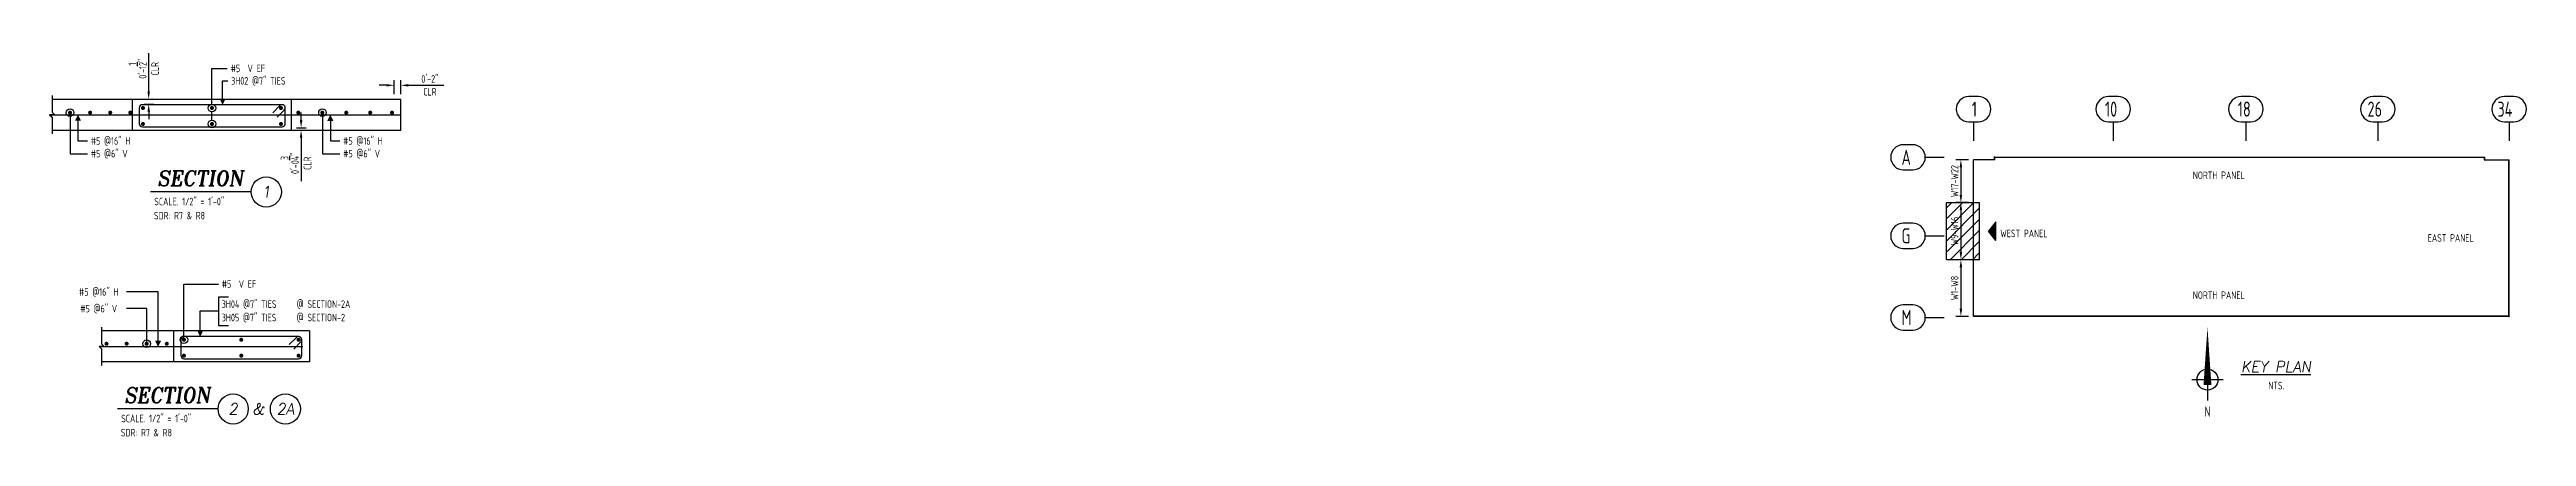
# Model space of a CAD drawing. Header units: inches. Extents: x -3675 to 25720, y -2273 to 5046.
# Drawn here: x 18724 to 19465, y 781 to 897 of the extents above; entities that cross this region are included whole.
import ezdxf
from ezdxf.enums import TextEntityAlignment as Align

# ---------------------------------------------------------------- set-up
doc = ezdxf.new("R2010")
doc.units = ezdxf.units.IN
doc.header["$LTSCALE"] = 0.025
doc.header["$MEASUREMENT"] = 0
doc.linetypes.add('HIDDEN', pattern=[6, 3, -3])
doc.linetypes.add('PHANTOM', pattern=[2.5, 1.25, -0.25, 0.25, -0.25, 0.25, -0.25])
doc.layers.get('0').update_dxf_attribs({"linetype": 'CONTINUOUS'})
doc.layers.get('Defpoints').update_dxf_attribs({"linetype": 'CONTINUOUS'})
for name, color, linetype in [('0-25TEXT', 7, 'CONTINUOUS'), ('0-35', 3, 'CONTINUOUS'), ('0-35TEXT', 3, 'CONTINUOUS'), ('0-50', 10, 'CONTINUOUS'), ('5', 4, 'CONTINUOUS'), ('BARLIST', 7, 'CONTINUOUS'), ('DETAIL', 83, 'CONTINUOUS'), ('GRID', 8, 'PHANTOM'), ('Hatch', 253, 'CONTINUOUS'), ('Hgblock', 7, 'CONTINUOUS'), ('hidden', 7, 'HIDDEN'), ('REBARS', 4, 'CONTINUOUS')]:
    doc.layers.add(name, color=color, linetype=linetype)
doc.styles.add('AR', font='ARCHQUIK.shx', dxfattribs={"width": 0.8})
doc.styles.add('ROMANT', font='romant')
doc.dimstyles.new('CADS_DIM_48', dxfattribs={"dimscale": 48, "dimtxt": 0.09375, "dimasz": 0.09375, "dimexe": 0.0625, "dimexo": 0.0625, "dimgap": 0.09375, "dimtad": 0, "dimtih": 1, "dimtoh": 1, "dimzin": 1, "dimdsep": 46, "dimlunit": 4, "dimtxsty": 'AR', "dimblk": 'CLOSED', "dimcen": 0.1875, "dimadec": 0, "dimazin": 0, "dimtfac": 1, "dimtofl": 0, "dimtmove": 0, "dimatfit": 1, "dimldrblk": 'DOTBLANK', "dimfxl": 1, "dimtzin": 0, "dimarcsym": 0})

msp = doc.modelspace()

# ---------------------------------------------------------------- texts
at = {"color": 7, "linetype": 'Continuous', "style": 'ROMANT', "oblique": 9, "width": 0.95}
msp.add_text('%%UKEY PLAN', height=3.375, dxfattribs=at).set_placement((19389.76177, 800.26805), align=Align.CENTER)
msp.add_text('%%UKEY PLAN', height=3.375, dxfattribs=at).set_placement((19389.76177, 800.26805), align=Align.CENTER)
msp.add_text('&', height=3.375, dxfattribs=at).set_placement((18785.09431, 787.68411))
msp.add_attdef('2A', text='1', height=3.375, dxfattribs=at).set_placement((18794.96816, 789.34033), align=Align.MIDDLE)
at = {"layer": '0-25TEXT', "style": 'AR', "width": 0.8}
for s, height, p in [('#5  V EF', 2.249764, (18778.59995, 889.80832)), ('3H02 @7" TIES', 2.2497638, (18778.74865, 886.09581)), ('#5 @16" H', 2.249764, (18736.83262, 868.16646)), ('#5 @6" V', 2.249764, (18736.83262, 864.37363)), ('#5 @16" H', 2.249764, (18812.24306, 868.16591)), ('#5 @6" V', 2.249764, (18812.24306, 864.37308)), ('#5 @16" H', 2.249764, (18733.312, 823.1166)), ('#5  V EF', 2.249764, (18775.94786, 825.48188)), ('3H04 @7" TIES', 2.2497638, (18775.94786, 819.48264)), ('#5 @6" V', 2.249764, (18733.68438, 818.1379)), ('3H05 @7" TIES', 2.2497638, (18775.94786, 815.48306))]:
    msp.add_text(s, height=height, dxfattribs=at).set_placement(p)
at = {"layer": '0-35TEXT', "style": 'AR', "width": 0.8}
for s, height, p in [('NORTH PANEL', 2.2499437, (19364.88838, 857.93519)), ('SCALE. 1/2" = 1\'-0"', 2.2499437, (18755.78937, 850.10003)), ('SDR: R7 & R8', 2.2499437, (18755.69257, 845.89196)), ('WEST PANEL', 2.249944, (19307.34584, 840.57032)), ('EAST PANEL', 2.249944, (19435.06508, 839.23485)), ('@ SECTION-2A', 2.2499437, (18798.37043, 819.49971)), ('NORTH PANEL', 2.2499437, (19364.88838, 822.15816)), ('@ SECTION-2', 2.2499437, (18798.35469, 815.49586)), ('NTS.', 2.25, (19387.42622, 795.19086)), ('NTS.', 2.25, (19387.42622, 795.19086)), ('SCALE. 1/2" = 1\'-0"', 2.2499437, (18745.90029, 785.36157)), ('SDR: R7 & R8', 2.2499437, (18745.8035, 781.1535))]:
    msp.add_text(s, height=height, dxfattribs=at).set_placement(p)
at = {"layer": '0-50', "style": 'AR', "width": 0.8}
for s, p in [('1', (19298.8587, 876.5367)), ('10', (19338.64225, 876.5367)), ('18', (19378.33179, 876.5367)), ('26', (19417.10109, 876.5367)), ('34', (19455.90861, 876.5367)), ('A', (19277.86623, 862.16891)), ('A', (19277.86623, 862.16891)), ('G', (19277.86623, 838.73317)), ('G', (19277.86623, 838.73317)), ('M', (19277.86623, 814.36039)), ('M', (19277.86623, 814.36039))]:
    msp.add_text(s, height=4.5, dxfattribs=at).set_placement(p)

# ---------------------------------------------------------------- blocks, each defined once
blk = doc.blocks.new('SECT1')
at = {"color": 7, "linetype": 'Continuous'}
blk.add_line((0.627, 0), (-0.627, 0), dxfattribs=at)
blk.add_circle((0.815, 0), 0.188, dxfattribs=at)
at = {"color": 7, "linetype": 'Continuous', "style": 'ROMANT', "oblique": 9, "width": 0.95}
blk.add_text('SECTION', height=0.1875, dxfattribs=at).set_placement((-0.006, 0.077), align=Align.CENTER)
blk.add_attdef('SECT1', text='', height=0.141, dxfattribs=at).set_placement((0.815, 0), align=Align.MIDDLE)
blk = doc.blocks.new('leadrblk')
blk.add_lwpolyline([(0, 0, 0, 1, 0), (1, 0, 1, 1, 0)], format="xyseb")
blk = doc.blocks.new('*D189')
at = {"layer": 'Defpoints', "color": 0, "transparency": 16777216}
for p in [(18751.27, 881.75), (18754.12, 881.75), (18751.27, 880.25)]:
    blk.add_point(p, dxfattribs=at)
at = {"layer": 'DETAIL', "color": 0, "lineweight": -2, "transparency": 16777216}
for p, q in [((18754.12, 884), (18754.12, 895.44)), ((18752.77, 881.75), (18755.62, 881.75)), ((18752.77, 880.25), (18755.62, 880.25)), ((18754.12, 878), (18754.12, 875.75))]:
    blk.add_line(p, q, dxfattribs=at)
at = {"layer": 'DETAIL', "color": 0, "transparency": 16777216}
for points in [[(18753.75, 884), (18754.5, 884), (18754.12, 881.75)], [(18753.75, 878), (18754.5, 878), (18754.12, 880.25)]]:
    blk.add_solid(points, dxfattribs=at)
at = {"layer": 'DETAIL', "color": 0, "transparency": 16777216, "char_height": 2.25, "attachment_point": 5, "rotation": 90, "style": 'AR'}
for s, insert in [('0\'-1{\\H1.000000x;\\S1/2;}"', (18750.79, 890.85)), ('CLR', (18756.04, 890.85))]:
    blk.add_mtext(s, dxfattribs=dict(at, insert=insert))
blk = doc.blocks.new('_DotBlank')
at = {"layer": '0-35', "color": 0, "lineweight": -2}
blk.add_line((-0.5, 0), (-1, 0), dxfattribs=at)
blk.add_circle((0, 0), 0.5, dxfattribs=at)
blk = doc.blocks.new('*D190')
at = {"layer": 'Defpoints', "color": 0, "transparency": 16777216}
for p in [(18796.83, 873.25), (18796.83, 872.5), (18799.66, 872.5)]:
    blk.add_point(p, dxfattribs=at)
at = {"layer": 'DETAIL', "color": 0, "lineweight": -2, "transparency": 16777216}
for p, q in [((18799.66, 875.5), (18799.66, 877.75)), ((18798.33, 873.25), (18801.16, 873.25)), ((18798.33, 872.5), (18801.16, 872.5)), ((18799.66, 870.25), (18799.66, 857.31))]:
    blk.add_line(p, q, dxfattribs=at)
at = {"layer": 'DETAIL', "color": 0, "transparency": 16777216}
for points in [[(18799.28, 875.5), (18800.03, 875.5), (18799.66, 873.25)], [(18799.28, 870.25), (18800.03, 870.25), (18799.66, 872.5)]]:
    blk.add_solid(points, dxfattribs=at)
at = {"layer": 'DETAIL', "color": 0, "transparency": 16777216, "char_height": 2.25, "attachment_point": 5, "rotation": 90, "style": 'AR'}
for s, insert in [('0\'-0{\\H1.000000x;\\S3/4;}"', (18796.28, 862.65)), ('CLR', (18801.57, 862.65))]:
    blk.add_mtext(s, dxfattribs=dict(at, insert=insert))
blk = doc.blocks.new('*U208', base_point=(18751.12, 873.29))
at = {"layer": 'REBARS', "color": 0}
blk.add_lwpolyline([(18792.53, 876.39), (18794.65, 878.51, 0.668179), (18793.99, 880.11), (18752.24, 880.11, 0.414213), (18751.3, 879.17), (18751.3, 874.42, 0.414214), (18752.24, 873.48), (18793.99, 873.48, 0.414213), (18794.93, 874.42), (18794.93, 879.17, 0.668179), (18793.33, 879.83), (18791.21, 877.71)], format="xyb", dxfattribs=at)
blk = doc.blocks.new('*U198', base_point=(18763.52, 804.11))
at = {"layer": 'REBARS', "color": 0}
blk.add_lwpolyline([(18797.44, 807.2), (18799.56, 809.32, 0.668179), (18798.9, 810.92), (18764.65, 810.92, 0.414213), (18763.71, 809.99), (18763.71, 805.24, 0.414214), (18764.65, 804.3), (18798.9, 804.3, 0.414213), (18799.84, 805.24), (18799.84, 809.99, 0.668179), (18798.24, 810.65), (18796.11, 808.53)], format="xyb", dxfattribs=at)
blk = doc.blocks.new('*D192')
at = {"layer": 'Defpoints', "color": 0, "transparency": 16777216}
for p in [(18827.45, 881.75), (18829.45, 885.89), (18829.45, 881.75)]:
    blk.add_point(p, dxfattribs=at)
at = {"layer": 'DETAIL', "color": 0, "lineweight": -2, "transparency": 16777216}
for p, q in [((18825.2, 885.89), (18822.95, 885.89)), ((18827.45, 883.25), (18827.45, 887.39)), ((18829.45, 883.25), (18829.45, 887.39)), ((18831.7, 885.89), (18842.34, 885.89))]:
    blk.add_line(p, q, dxfattribs=at)
at = {"layer": 'DETAIL', "color": 0, "transparency": 16777216}
for points in [[(18825.2, 886.26), (18825.2, 885.51), (18827.45, 885.89)], [(18831.7, 886.26), (18831.7, 885.51), (18829.45, 885.89)]]:
    blk.add_solid(points, dxfattribs=at)
at = {"layer": 'DETAIL', "color": 0, "transparency": 16777216, "char_height": 2.25, "attachment_point": 5, "style": 'AR'}
for s, insert in [('0\'-2"', (18838.15, 887.8)), ('CLR', (18838.15, 883.97))]:
    blk.add_mtext(s, dxfattribs=dict(at, insert=insert))
blk = doc.blocks.new('*D133')
at = {"layer": '0-35', "color": 0, "lineweight": -2, "transparency": 16777216}
for p, q in [((19297.82, 863.7), (19294.09, 863.7)), ((19295.59, 861.45), (19295.59, 853.17)), ((19297.88, 850.92), (19294.09, 850.92))]:
    blk.add_line(p, q, dxfattribs=at)
at = {"layer": '0-35', "color": 0, "transparency": 16777216}
for points in [[(19295.21, 861.45), (19295.96, 861.45), (19295.59, 863.7)], [(19295.21, 853.17), (19295.96, 853.17), (19295.59, 850.92)]]:
    blk.add_solid(points, dxfattribs=at)
at = {"layer": 'Defpoints', "color": 0, "transparency": 16777216}
for p in [(19299.32, 863.7), (19295.59, 850.92), (19299.38, 850.92)]:
    blk.add_point(p, dxfattribs=at)
at = {"layer": '0-35', "color": 0, "transparency": 16777216, "insert": (19293.71, 857.31), "char_height": 2.25, "attachment_point": 5, "rotation": 90, "style": 'AR'}
blk.add_mtext('W17-W22', dxfattribs=at)
blk = doc.blocks.new('*D134')
at = {"layer": '0-35', "color": 0, "lineweight": -2, "transparency": 16777216}
for p, q in [((19297.88, 850.92), (19294.09, 850.92)), ((19295.59, 848.67), (19295.59, 836.12)), ((19297.82, 833.87), (19294.09, 833.87))]:
    blk.add_line(p, q, dxfattribs=at)
at = {"layer": '0-35', "color": 0, "transparency": 16777216}
for points in [[(19295.21, 848.67), (19295.96, 848.67), (19295.59, 850.92)], [(19295.21, 836.12), (19295.96, 836.12), (19295.59, 833.87)]]:
    blk.add_solid(points, dxfattribs=at)
at = {"layer": 'Defpoints', "color": 0, "transparency": 16777216}
for p in [(19299.38, 850.92), (19295.59, 833.87), (19299.32, 833.87)]:
    blk.add_point(p, dxfattribs=at)
at = {"layer": '0-35', "color": 0, "transparency": 16777216, "insert": (19293.71, 842.4), "char_height": 2.25, "attachment_point": 5, "rotation": 90, "style": 'AR'}
blk.add_mtext('W9-W16', dxfattribs=at)
blk = doc.blocks.new('*D135')
at = {"layer": '0-35', "color": 0, "lineweight": -2, "transparency": 16777216}
for p, q in [((19297.82, 833.87), (19294.09, 833.87)), ((19295.59, 831.62), (19295.59, 819.21)), ((19297.82, 816.96), (19294.09, 816.96))]:
    blk.add_line(p, q, dxfattribs=at)
at = {"layer": '0-35', "color": 0, "transparency": 16777216}
for points in [[(19295.21, 831.62), (19295.96, 831.62), (19295.59, 833.87)], [(19295.21, 819.21), (19295.96, 819.21), (19295.59, 816.96)]]:
    blk.add_solid(points, dxfattribs=at)
at = {"layer": 'Defpoints', "color": 0, "transparency": 16777216}
for p in [(19299.32, 833.87), (19295.59, 816.96), (19299.32, 816.96)]:
    blk.add_point(p, dxfattribs=at)
at = {"layer": '0-35', "color": 0, "transparency": 16777216, "insert": (19293.71, 825.42), "char_height": 2.25, "attachment_point": 5, "rotation": 90, "style": 'AR'}
blk.add_mtext('W1-W8', dxfattribs=at)
blk = doc.blocks.new('*U129')
at = {"layer": 'Hgblock', "color": 3}
for p, q in [((-0.375, 0), (0.375, 0)), ((0, 0), (0, -0.5))]:
    blk.add_line(p, q, dxfattribs=at)
blk.add_lwpolyline([(0, 1.25, 0, 0.187, 0), (0, -0.125, 0.187, 0.187, 0)], format="xyseb", dxfattribs=at)
blk.add_circle((0, 0), 0.25, dxfattribs=at)
at = {"layer": 'Hgblock', "color": 3, "style": 'AR', "width": 0.8}
blk.add_text('N', height=0.244, dxfattribs=at).set_placement((0, -0.761), align=Align.MIDDLE)
blk = doc.blocks.new('*D336')
at = {"layer": '0-35', "color": 0, "lineweight": -2, "transparency": 16777216}
for p, q in [((19297.82, 863.7), (19294.09, 863.7)), ((19295.59, 861.45), (19295.59, 853.17)), ((19297.88, 850.92), (19294.09, 850.92))]:
    blk.add_line(p, q, dxfattribs=at)
at = {"layer": '0-35', "color": 0, "transparency": 16777216}
for points in [[(19295.21, 861.45), (19295.96, 861.45), (19295.59, 863.7)], [(19295.21, 853.17), (19295.96, 853.17), (19295.59, 850.92)]]:
    blk.add_solid(points, dxfattribs=at)
at = {"layer": 'Defpoints', "color": 0, "transparency": 16777216}
for p in [(19299.32, 863.7), (19295.59, 850.92), (19299.38, 850.92)]:
    blk.add_point(p, dxfattribs=at)
at = {"layer": '0-35', "color": 0, "transparency": 16777216, "insert": (19293.71, 857.31), "char_height": 2.25, "attachment_point": 5, "rotation": 90, "style": 'AR'}
blk.add_mtext('W17-W22', dxfattribs=at)
blk = doc.blocks.new('*D337')
at = {"layer": '0-35', "color": 0, "lineweight": -2, "transparency": 16777216}
for p, q in [((19297.88, 850.92), (19294.09, 850.92)), ((19295.59, 848.67), (19295.59, 836.12)), ((19297.82, 833.87), (19294.09, 833.87))]:
    blk.add_line(p, q, dxfattribs=at)
at = {"layer": '0-35', "color": 0, "transparency": 16777216}
for points in [[(19295.21, 848.67), (19295.96, 848.67), (19295.59, 850.92)], [(19295.21, 836.12), (19295.96, 836.12), (19295.59, 833.87)]]:
    blk.add_solid(points, dxfattribs=at)
at = {"layer": 'Defpoints', "color": 0, "transparency": 16777216}
for p in [(19299.38, 850.92), (19295.59, 833.87), (19299.32, 833.87)]:
    blk.add_point(p, dxfattribs=at)
at = {"layer": '0-35', "color": 0, "transparency": 16777216, "insert": (19293.71, 842.4), "char_height": 2.25, "attachment_point": 5, "rotation": 90, "style": 'AR'}
blk.add_mtext('W9-W16', dxfattribs=at)
blk = doc.blocks.new('*D338')
at = {"layer": '0-35', "color": 0, "lineweight": -2, "transparency": 16777216}
for p, q in [((19297.82, 833.87), (19294.09, 833.87)), ((19295.59, 831.62), (19295.59, 819.21)), ((19297.82, 816.96), (19294.09, 816.96))]:
    blk.add_line(p, q, dxfattribs=at)
at = {"layer": '0-35', "color": 0, "transparency": 16777216}
for points in [[(19295.21, 831.62), (19295.96, 831.62), (19295.59, 833.87)], [(19295.21, 819.21), (19295.96, 819.21), (19295.59, 816.96)]]:
    blk.add_solid(points, dxfattribs=at)
at = {"layer": 'Defpoints', "color": 0, "transparency": 16777216}
for p in [(19299.32, 833.87), (19295.59, 816.96), (19299.32, 816.96)]:
    blk.add_point(p, dxfattribs=at)
at = {"layer": '0-35', "color": 0, "transparency": 16777216, "insert": (19293.71, 825.42), "char_height": 2.25, "attachment_point": 5, "rotation": 90, "style": 'AR'}
blk.add_mtext('W1-W8', dxfattribs=at)
blk = doc.blocks.new('*U229')
at = {"layer": 'Hgblock', "color": 3}
for p, q in [((-0.375, 0), (0.375, 0)), ((0, 0), (0, -0.5))]:
    blk.add_line(p, q, dxfattribs=at)
blk.add_lwpolyline([(0, 1.25, 0, 0.187, 0), (0, -0.125, 0.187, 0.187, 0)], format="xyseb", dxfattribs=at)
blk.add_circle((0, 0), 0.25, dxfattribs=at)
at = {"layer": 'Hgblock', "color": 3, "style": 'AR', "width": 0.8}
blk.add_text('N', height=0.244, dxfattribs=at).set_placement((0, -0.761), align=Align.MIDDLE)

# ---------------------------------------------------------------- dimensions: what is measured, and where the dimension line sits
at = {"layer": '0-35'}
for base, p1, p2, text, picture, middle in [((19295.58623, 850.9162), (19299.3162, 863.69728), (19299.38479, 850.9162), 'W17-W22', '*D133', (19295.58623, 857.30674)), ((19295.58623, 850.9162), (19299.3162, 863.69728), (19299.38479, 850.9162), 'W17-W22', '*D336', (19295.58623, 857.30674)), ((19295.58623, 833.87476), (19299.38479, 850.9162), (19299.3162, 833.87476), 'W9-W16', '*D134', (19295.58623, 842.39548)), ((19295.58623, 833.87476), (19299.38479, 850.9162), (19299.3162, 833.87476), 'W9-W16', '*D337', (19295.58623, 842.39548)), ((19295.58623, 816.9566), (19299.3162, 833.87476), (19299.3162, 816.9566), 'W1-W8', '*D135', (19295.58623, 825.41568)), ((19295.58623, 816.9566), (19299.3162, 833.87476), (19299.3162, 816.9566), 'W1-W8', '*D338', (19295.58623, 825.41568))]:
    dim = msp.add_linear_dim(base=base, p1=p1, p2=p2, angle=90, text=text, dimstyle='CADS_DIM_48', override={"dimscale": 24, "dimgap": 0.03125, "dimtad": 1, "dimtih": 0, "dimtoh": 0, "dimdec": 4, "dimtdec": 4}, dxfattribs=at)
    dim.commit()
    dim.dimension.update_dxf_attribs({"geometry": picture, "text_midpoint": middle, "dimtype": 160})
at = {"layer": 'DETAIL'}
for base, p1, p2, picture, middle in [((18754.12261, 881.74759), (18751.26624, 880.24759), (18751.26624, 881.74759), '*D189', (18754.12261, 890.84586)), ((18799.6558, 872.49759), (18796.82874, 873.24759), (18796.82874, 872.49759), '*D190', (18799.6558, 862.65448))]:
    dim = msp.add_linear_dim(base=base, p1=p1, p2=p2, angle=90, text='<>\\XCLR', dimstyle='CADS_DIM_48', override={"dimscale": 24, "dimgap": 0.03125, "dimtad": 1, "dimtih": 0, "dimtoh": 0, "dimdec": 4, "dimtdec": 4}, dxfattribs=at)
    dim.commit()
    dim.dimension.update_dxf_attribs({"geometry": picture, "text_midpoint": middle})
dim = msp.add_linear_dim(base=(18829.45374, 885.88558), p1=(18827.45374, 881.74759), p2=(18829.45374, 881.74759), text='<>\\XCLR', dimstyle='CADS_DIM_48', override={"dimscale": 24, "dimgap": 0.03125, "dimtad": 1, "dimtih": 0, "dimtoh": 0, "dimdec": 4, "dimtdec": 4}, dxfattribs=at)
dim.commit()
dim.dimension.update_dxf_attribs({"geometry": '*D192', "text_midpoint": (18838.14857, 885.88558)})

# ---------------------------------------------------------------- hatches: boundary and pattern name
at = {"layer": '0-25TEXT'}
msp.add_hatch(color=256, dxfattribs=at).paths.add_polyline_path([(19306.02761, 845.18537), (19303.86766, 842.37294), (19306.02761, 839.56051)])
at = {"layer": 'Hatch'}
h = msp.add_hatch(dxfattribs=at)
h.set_pattern_fill('ANSI31', color=256, scale=18.75)
h.set_pattern_definition([(45, (6818.1028, -6.287), (-1.6572815, 1.6572815), [])])
h.paths.add_polyline_path([(19291.28277, 833.87476), (19301.0696, 833.8746), (19301.07042, 850.91612), (19291.28277, 850.91628)])

# ---------------------------------------------------------------- linework, layer by layer
at = {"color": 7, "linetype": 'Continuous'}
msp.add_circle((18794.96816, 789.34033), 4.5, dxfattribs=at)
at = {"layer": '0-25TEXT'}
for p, q in [((19306.02761, 845.18537), (19303.86766, 842.37294)), ((19306.02761, 839.56051), (19306.02761, 845.18537)), ((19306.02761, 839.56051), (19303.86766, 842.37294))]:
    msp.add_line(p, q, dxfattribs=at)
for points in [[(18776.18234, 881.17256), (18776.18234, 887.2207), (18777.74876, 887.2207)], [(18732.99853, 875.46149), (18732.99852, 869.29135), (18735.83272, 869.29134)], [(18808.40897, 875.46149), (18808.40896, 869.2908), (18811.24316, 869.29079)], [(18756.90968, 807.85837), (18756.90968, 824.24148), (18747.46914, 824.24148)], [(18777.94765, 822.7323), (18774.94797, 822.7323), (18774.94797, 814.23319), (18777.94765, 814.23319)], [(18769.48886, 810.92392), (18769.48886, 818.60773), (18774.94797, 818.60773)]]:
    msp.add_lwpolyline(points, dxfattribs=at)
at = {"layer": '0-35', "color": 0, "lineweight": -2}
for p, q in [((18773.01624, 880.24759), (18773.01624, 890.9332)), ((18773.01624, 890.9332), (18777.60005, 890.9332)), ((18730.63128, 876.62849), (18730.63126, 865.49853)), ((18773.01624, 875.49759), (18773.01624, 877.99759)), ((18806.04172, 876.62849), (18806.0417, 865.49798)), ((18730.63126, 865.49853), (18735.83272, 865.49852)), ((18806.0417, 865.49798), (18811.24316, 865.49797))]:
    msp.add_line(p, q, dxfattribs=at)
at = {"layer": '0-35'}
for p, q in [((18725.26624, 881.74759), (18829.45374, 881.74759)), ((18829.45374, 872.49759), (18829.45374, 881.74759)), ((18725.26624, 872.49759), (18829.45374, 872.49759)), ((19299.3162, 863.69728), (19299.3162, 863.62869)), ((19305.64185, 863.69728), (19299.3162, 863.69728)), ((19299.3162, 863.62869), (19299.3162, 863.69728)), ((19299.3162, 863.69728), (19299.38479, 863.69728)), ((19299.3162, 816.9566), (19299.3162, 863.69728)), ((19299.3162, 863.69728), (19299.3162, 863.62869)), ((19305.64185, 863.69728), (19299.3162, 863.69728)), ((19299.3162, 863.62869), (19299.3162, 863.69728)), ((19299.3162, 863.69728), (19299.38479, 863.69728)), ((19299.3162, 816.9566), (19299.3162, 863.69728)), ((19305.71044, 863.62869), (19299.3162, 863.62869)), ((19305.71044, 863.62869), (19299.3162, 863.62869)), ((19299.3162, 861.5671), (19299.38479, 861.5671)), ((19299.3162, 861.5671), (19299.38479, 861.5671)), ((19299.3162, 859.43692), (19299.38479, 859.43692)), ((19299.3162, 859.43692), (19299.38479, 859.43692)), ((19299.38479, 816.9566), (19299.38479, 863.69728)), ((19299.38479, 816.9566), (19299.38479, 863.69728)), ((19301.44916, 863.69728), (19301.44916, 863.62869)), ((19301.44916, 863.69728), (19301.44916, 863.62869)), ((19303.57934, 863.69728), (19303.57934, 863.62869)), ((19303.57934, 863.69728), (19303.57934, 863.62869)), ((19305.71044, 864.4815), (19305.43977, 864.4815)), ((19305.43977, 864.4815), (19452.14041, 864.4815)), ((19305.43977, 864.4129), (19305.43977, 864.4815)), ((19305.43977, 864.4815), (19305.43977, 864.4129)), ((19305.71044, 864.4815), (19305.43977, 864.4815)), ((19305.43977, 864.4815), (19452.14041, 864.4815)), ((19305.43977, 864.4129), (19305.43977, 864.4815)), ((19305.43977, 864.4815), (19305.43977, 864.4129)), ((19305.43977, 864.4129), (19305.64185, 864.4129)), ((19305.43977, 864.4129), (19305.64185, 864.4129)), ((19305.64185, 863.69728), (19305.64185, 864.4129)), ((19305.64185, 863.69728), (19305.64185, 864.4129)), ((19305.71044, 863.62869), (19305.71044, 864.4129)), ((19305.71044, 864.4129), (19451.94204, 864.4129)), ((19305.71044, 863.62869), (19305.71044, 864.4129)), ((19305.71044, 864.4129), (19451.94204, 864.4129)), ((19305.71044, 863.62869), (19305.71044, 863.69728)), ((19305.71044, 863.62869), (19305.71044, 863.69728)), ((19307.35001, 864.4815), (19307.35001, 864.4129)), ((19307.35001, 864.4815), (19307.35001, 864.4129)), ((19307.35026, 864.4815), (19307.35026, 864.4129)), ((19307.35026, 864.4815), (19307.35026, 864.4129)), ((19309.25796, 864.4815), (19309.25796, 864.4129)), ((19309.25796, 864.4815), (19309.25796, 864.4129)), ((19309.25796, 864.4815), (19309.25796, 864.4129)), ((19309.25796, 864.4815), (19309.25796, 864.4129)), ((19311.38814, 864.4815), (19311.38814, 864.4129)), ((19311.38814, 864.4815), (19311.38814, 864.4129)), ((19311.38814, 864.4815), (19311.38814, 864.4129)), ((19311.38814, 864.4815), (19311.38814, 864.4129)), ((19313.6963, 864.4815), (19313.6963, 864.4129)), ((19313.6963, 864.4815), (19313.6963, 864.4129)), ((19316.00446, 864.4815), (19316.00446, 864.4129)), ((19316.00446, 864.4815), (19316.00446, 864.4129)), ((19318.31262, 864.4815), (19318.31262, 864.4129)), ((19318.31262, 864.4815), (19318.31262, 864.4129)), ((19320.62078, 864.4815), (19320.62078, 864.4129)), ((19320.62078, 864.4815), (19320.62078, 864.4129)), ((19321.32713, 864.4815), (19321.32713, 864.4129)), ((19321.32713, 864.4815), (19321.32713, 864.4129)), ((19323.63529, 864.4815), (19323.63529, 864.4129)), ((19323.63529, 864.4815), (19323.63529, 864.4129)), ((19325.94345, 864.4815), (19325.94345, 864.4129)), ((19325.94345, 864.4815), (19325.94345, 864.4129)), ((19328.25161, 864.4815), (19328.25161, 864.4129)), ((19328.25161, 864.4815), (19328.25161, 864.4129)), ((19330.55977, 864.4815), (19330.55977, 864.4129)), ((19330.55977, 864.4815), (19330.55977, 864.4129)), ((19331.26612, 864.4815), (19331.26612, 864.4129)), ((19331.26612, 864.4815), (19331.26612, 864.4129)), ((19333.57428, 864.4815), (19333.57428, 864.4129)), ((19333.57428, 864.4815), (19333.57428, 864.4129)), ((19335.88244, 864.4815), (19335.88244, 864.4129)), ((19335.88244, 864.4815), (19335.88244, 864.4129)), ((19338.1906, 864.4815), (19338.1906, 864.4129)), ((19338.1906, 864.4815), (19338.1906, 864.4129)), ((19340.27628, 864.4815), (19340.27628, 864.4129)), ((19340.27628, 864.4815), (19340.27628, 864.4129)), ((19340.98542, 864.4815), (19340.98542, 864.4129)), ((19340.98542, 864.4815), (19340.98542, 864.4129)), ((19343.51883, 864.4815), (19343.51883, 864.4129)), ((19343.51883, 864.4129), (19343.51883, 864.4815)), ((19343.51883, 864.4815), (19343.51883, 864.4129)), ((19343.51883, 864.4129), (19343.51883, 864.4815)), ((19345.82699, 864.4129), (19345.82699, 864.4815)), ((19345.82699, 864.4129), (19345.82699, 864.4815)), ((19348.13515, 864.4129), (19348.13515, 864.4815)), ((19348.13515, 864.4129), (19348.13515, 864.4815)), ((19350.4433, 864.4129), (19350.4433, 864.4815)), ((19350.4433, 864.4129), (19350.4433, 864.4815)), ((19351.14966, 864.4129), (19351.14966, 864.4815)), ((19351.14966, 864.4129), (19351.14966, 864.4815)), ((19353.45782, 864.4129), (19353.45782, 864.4815)), ((19353.45782, 864.4129), (19353.45782, 864.4815)), ((19355.76597, 864.4129), (19355.76597, 864.4815)), ((19355.76597, 864.4129), (19355.76597, 864.4815)), ((19358.07413, 864.4129), (19358.07413, 864.4815)), ((19358.07413, 864.4129), (19358.07413, 864.4815)), ((19360.38229, 864.4129), (19360.38229, 864.4815)), ((19360.38229, 864.4129), (19360.38229, 864.4815)), ((19361.08864, 864.4129), (19361.08864, 864.4815)), ((19361.08864, 864.4129), (19361.08864, 864.4815)), ((19363.3968, 864.4129), (19363.3968, 864.4815)), ((19363.3968, 864.4129), (19363.3968, 864.4815)), ((19365.70496, 864.4129), (19365.70496, 864.4815)), ((19365.70496, 864.4129), (19365.70496, 864.4815)), ((19368.01312, 864.4129), (19368.01312, 864.4815)), ((19368.01312, 864.4129), (19368.01312, 864.4815)), ((19370.32128, 864.4129), (19370.32128, 864.4815)), ((19370.32128, 864.4129), (19370.32128, 864.4815)), ((19371.02763, 864.4129), (19371.02763, 864.4815)), ((19371.02763, 864.4129), (19371.02763, 864.4815)), ((19373.33579, 864.4129), (19373.33579, 864.4815)), ((19373.33579, 864.4129), (19373.33579, 864.4815)), ((19375.63932, 864.4129), (19375.63932, 864.4815)), ((19375.63932, 864.4129), (19375.63932, 864.4815)), ((19377.94284, 864.4129), (19377.94284, 864.4815)), ((19377.94284, 864.4129), (19377.94284, 864.4815)), ((19380.251, 864.4129), (19380.251, 864.4815)), ((19380.251, 864.4129), (19380.251, 864.4815)), ((19380.95735, 864.4129), (19380.95735, 864.4815)), ((19380.95735, 864.4129), (19380.95735, 864.4815)), ((19383.26551, 864.4129), (19383.26551, 864.4815)), ((19383.26551, 864.4129), (19383.26551, 864.4815)), ((19385.57367, 864.4129), (19385.57367, 864.4815)), ((19385.57367, 864.4129), (19385.57367, 864.4815)), ((19387.88183, 864.4129), (19387.88183, 864.4815)), ((19387.88183, 864.4129), (19387.88183, 864.4815)), ((19390.18999, 864.4129), (19390.18999, 864.4815)), ((19390.18999, 864.4129), (19390.18999, 864.4815)), ((19390.89634, 864.4129), (19390.89634, 864.4815)), ((19390.89634, 864.4129), (19390.89634, 864.4815)), ((19393.2045, 864.4129), (19393.2045, 864.4815)), ((19393.2045, 864.4129), (19393.2045, 864.4815)), ((19395.51266, 864.4129), (19395.51266, 864.4815)), ((19395.51266, 864.4129), (19395.51266, 864.4815)), ((19397.82082, 864.4129), (19397.82082, 864.4815)), ((19397.82082, 864.4129), (19397.82082, 864.4815)), ((19400.12897, 864.4129), (19400.12897, 864.4815)), ((19400.12897, 864.4129), (19400.12897, 864.4815)), ((19400.83533, 864.4129), (19400.83533, 864.4815)), ((19400.83533, 864.4129), (19400.83533, 864.4815)), ((19403.14349, 864.4129), (19403.14349, 864.4815)), ((19403.14349, 864.4129), (19403.14349, 864.4815)), ((19405.45164, 864.4129), (19405.45164, 864.4815)), ((19405.45164, 864.4129), (19405.45164, 864.4815)), ((19407.7598, 864.4129), (19407.7598, 864.4815)), ((19407.7598, 864.4129), (19407.7598, 864.4815)), ((19410.06796, 864.4129), (19410.06796, 864.4815)), ((19410.06796, 864.4129), (19410.06796, 864.4815)), ((19410.77431, 864.4129), (19410.77431, 864.4815)), ((19410.77431, 864.4129), (19410.77431, 864.4815)), ((19413.08247, 864.4129), (19413.08247, 864.4815)), ((19413.08247, 864.4129), (19413.08247, 864.4815)), ((19415.39341, 864.4129), (19415.39341, 864.4815)), ((19415.39341, 864.4129), (19415.39341, 864.4815)), ((19417.70435, 864.4129), (19417.70435, 864.4815)), ((19417.70435, 864.4129), (19417.70435, 864.4815)), ((19420.01251, 864.4129), (19420.01251, 864.4815)), ((19420.01251, 864.4129), (19420.01251, 864.4815)), ((19420.71886, 864.4129), (19420.71886, 864.4815)), ((19420.71886, 864.4129), (19420.71886, 864.4815)), ((19423.02702, 864.4129), (19423.02702, 864.4815)), ((19423.02702, 864.4129), (19423.02702, 864.4815)), ((19425.33518, 864.4129), (19425.33518, 864.4815)), ((19425.33518, 864.4129), (19425.33518, 864.4815)), ((19427.64334, 864.4129), (19427.64334, 864.4815)), ((19427.64334, 864.4129), (19427.64334, 864.4815)), ((19429.9515, 864.4129), (19429.9515, 864.4815)), ((19429.9515, 864.4129), (19429.9515, 864.4815)), ((19430.65785, 864.4129), (19430.65785, 864.4815)), ((19430.65785, 864.4129), (19430.65785, 864.4815)), ((19432.96601, 864.4129), (19432.96601, 864.4815)), ((19432.96601, 864.4129), (19432.96601, 864.4815)), ((19435.27417, 864.4129), (19435.27417, 864.4815)), ((19435.27417, 864.4129), (19435.27417, 864.4815)), ((19437.58233, 864.4129), (19437.58233, 864.4815)), ((19437.58233, 864.4129), (19437.58233, 864.4815)), ((19439.89049, 864.4129), (19439.89049, 864.4815)), ((19439.89049, 864.4129), (19439.89049, 864.4815)), ((19440.59684, 864.4129), (19440.59684, 864.4815)), ((19440.59684, 864.4129), (19440.59684, 864.4815)), ((19442.905, 864.4129), (19442.905, 864.4815)), ((19442.905, 864.4129), (19442.905, 864.4815)), ((19445.21316, 864.4129), (19445.21316, 864.4815)), ((19445.21316, 864.4129), (19445.21316, 864.4815)), ((19447.52132, 864.4129), (19447.52132, 864.4815)), ((19447.52132, 864.4129), (19447.52132, 864.4815)), ((19449.82947, 864.4129), (19449.82947, 864.4815)), ((19449.82947, 864.4129), (19449.82947, 864.4815)), ((19451.94204, 864.4129), (19451.94204, 863.62869)), ((19451.94204, 864.4129), (19451.94204, 863.62869)), ((19451.94204, 863.62869), (19459.33171, 863.62869)), ((19451.94204, 863.62869), (19459.33171, 863.62869)), ((19452.01064, 864.4129), (19452.14041, 864.4129)), ((19452.01064, 864.4129), (19452.01064, 863.69728)), ((19452.01064, 864.4129), (19452.14041, 864.4129)), ((19452.01064, 864.4129), (19452.01064, 863.69728)), ((19452.01064, 863.69728), (19459.33171, 863.69728)), ((19452.01064, 863.69728), (19459.33171, 863.69728)), ((19452.14041, 864.4129), (19452.14041, 864.4815)), ((19452.14041, 864.4129), (19452.14041, 864.4815)), ((19454.58965, 863.69728), (19454.58965, 863.62869)), ((19454.58965, 863.69728), (19454.58965, 863.62869)), ((19456.71983, 863.69728), (19456.71983, 863.62869)), ((19456.71983, 863.69728), (19456.71983, 863.62869)), ((19459.33171, 863.62869), (19459.33171, 863.69728)), ((19459.33171, 863.62869), (19459.33171, 863.69728)), ((19459.33861, 816.9566), (19459.33861, 863.6988)), ((19459.33861, 863.6988), (19459.40721, 863.6988)), ((19459.33861, 816.9566), (19459.33861, 863.6988)), ((19459.33861, 863.6988), (19459.40721, 863.6988)), ((19459.33861, 861.84986), (19459.33861, 861.78127)), ((19459.33861, 861.78127), (19459.33861, 861.84986)), ((19459.33861, 861.84986), (19459.40721, 861.84986)), ((19459.33861, 861.84986), (19459.33861, 861.78127)), ((19459.33861, 861.78127), (19459.33861, 861.84986)), ((19459.33861, 861.84986), (19459.40721, 861.84986)), ((19459.33861, 860.27672), (19459.40721, 860.27672)), ((19459.33861, 860.27672), (19459.40721, 860.27672)), ((19459.33861, 858.97999), (19459.40721, 858.97999)), ((19459.33861, 858.97999), (19459.40721, 858.97999)), ((19459.40721, 816.9566), (19459.40721, 863.6988)), ((19459.40721, 816.9566), (19459.40721, 863.6988)), ((19299.3162, 857.30674), (19299.38479, 857.30674)), ((19299.3162, 857.30674), (19299.38479, 857.30674)), ((19299.3162, 855.17656), (19299.38479, 855.17656)), ((19299.3162, 855.17656), (19299.38479, 855.17656)), ((19299.3162, 853.04638), (19299.38479, 853.04638)), ((19299.3162, 853.04638), (19299.38479, 853.04638)), ((19459.33861, 857.30674), (19459.40721, 857.30674)), ((19459.33861, 857.30674), (19459.40721, 857.30674)), ((19459.33861, 855.17656), (19459.40721, 855.17656)), ((19459.33861, 855.17656), (19459.40721, 855.17656)), ((19459.33861, 853.04638), (19459.40721, 853.04638)), ((19459.33861, 853.04638), (19459.40721, 853.04638)), ((19299.3162, 850.9162), (19299.38479, 850.9162)), ((19299.3162, 850.9162), (19299.38479, 850.9162)), ((19299.3162, 848.78602), (19299.38479, 848.78602)), ((19299.3162, 848.78602), (19299.38479, 848.78602)), ((19299.3162, 846.65584), (19299.38479, 846.65584)), ((19299.3162, 846.65584), (19299.38479, 846.65584)), ((19299.3162, 844.52566), (19299.38479, 844.52566)), ((19299.3162, 844.52566), (19299.38479, 844.52566)), ((19459.33861, 850.9162), (19459.40721, 850.9162)), ((19459.33861, 850.9162), (19459.40721, 850.9162)), ((19459.33861, 848.78602), (19459.40721, 848.78602)), ((19459.33861, 848.78602), (19459.40721, 848.78602)), ((19459.33861, 846.65584), (19459.40721, 846.65584)), ((19459.33861, 846.65584), (19459.40721, 846.65584)), ((19459.33861, 844.52566), (19459.40721, 844.52566)), ((19459.33861, 844.52566), (19459.40721, 844.52566)), ((19299.3162, 842.39548), (19299.38479, 842.39548)), ((19299.3162, 842.39548), (19299.38479, 842.39548)), ((19299.3162, 840.2653), (19299.38479, 840.2653)), ((19299.3162, 840.2653), (19299.38479, 840.2653)), ((19299.3162, 838.13512), (19299.38479, 838.13512)), ((19299.3162, 838.13512), (19299.38479, 838.13512)), ((19459.33861, 842.39548), (19459.40721, 842.39548)), ((19459.33861, 842.39548), (19459.40721, 842.39548)), ((19459.33861, 840.2653), (19459.40721, 840.2653)), ((19459.33861, 840.2653), (19459.40721, 840.2653)), ((19459.33861, 838.13512), (19459.40721, 838.13512)), ((19459.33861, 838.13512), (19459.40721, 838.13512)), ((19299.3162, 836.00494), (19299.38479, 836.00494)), ((19299.3162, 836.00494), (19299.38479, 836.00494)), ((19299.3162, 833.87476), (19299.38479, 833.87476)), ((19299.3162, 833.87476), (19299.38479, 833.87476)), ((19299.3162, 831.74458), (19299.38479, 831.74458)), ((19299.3162, 831.74458), (19299.38479, 831.74458)), ((19299.3162, 829.6144), (19299.38479, 829.6144)), ((19299.3162, 829.6144), (19299.38479, 829.6144)), ((19459.33861, 836.00494), (19459.40721, 836.00494)), ((19459.33861, 836.00494), (19459.40721, 836.00494)), ((19459.33861, 833.87476), (19459.40721, 833.87476)), ((19459.33861, 833.87476), (19459.40721, 833.87476)), ((19459.33861, 831.74458), (19459.40721, 831.74458)), ((19459.33861, 831.74458), (19459.40721, 831.74458)), ((19459.33861, 829.6144), (19459.40721, 829.6144)), ((19459.33861, 829.6144), (19459.40721, 829.6144)), ((19299.3162, 827.48422), (19299.38479, 827.48422)), ((19299.3162, 827.48422), (19299.38479, 827.48422)), ((19299.3162, 825.35404), (19299.38479, 825.35404)), ((19299.3162, 825.35404), (19299.38479, 825.35404)), ((19299.3162, 823.22386), (19299.38479, 823.22386)), ((19299.3162, 823.22386), (19299.38479, 823.22386)), ((19459.33861, 827.48422), (19459.40721, 827.48422)), ((19459.33861, 827.48422), (19459.40721, 827.48422)), ((19459.33861, 825.35404), (19459.40721, 825.35404)), ((19459.33861, 825.35404), (19459.40721, 825.35404)), ((19459.33861, 823.22386), (19459.40721, 823.22386)), ((19459.33861, 823.22386), (19459.40721, 823.22386)), ((19299.3162, 821.09368), (19299.38479, 821.09368)), ((19299.3162, 821.09368), (19299.38479, 821.09368)), ((19299.3162, 818.9635), (19299.38479, 818.9635)), ((19299.3162, 818.9635), (19299.38479, 818.9635)), ((19459.40721, 817.0252), (19299.3162, 817.0252)), ((19299.3162, 817.0252), (19299.3162, 816.9566)), ((19459.40721, 817.0252), (19299.3162, 817.0252)), ((19299.3162, 817.0252), (19299.3162, 816.9566)), ((19459.40721, 816.9566), (19299.3162, 816.9566)), ((19299.3162, 816.9566), (19299.38479, 816.9566)), ((19459.40721, 816.9566), (19299.3162, 816.9566)), ((19299.3162, 816.9566), (19299.38479, 816.9566)), ((19300.84941, 817.0252), (19300.84941, 816.9566)), ((19300.84941, 817.0252), (19300.84941, 816.9566)), ((19302.38262, 817.0252), (19302.38262, 816.9566)), ((19302.38262, 817.0252), (19302.38262, 816.9566)), ((19304.69078, 817.0252), (19304.69078, 816.9566)), ((19304.69078, 817.0252), (19304.69078, 816.9566)), ((19306.99893, 817.0252), (19306.99893, 816.9566)), ((19306.99893, 817.0252), (19306.99893, 816.9566)), ((19307.70529, 817.0252), (19307.70529, 816.9566)), ((19307.70529, 817.0252), (19307.70529, 816.9566)), ((19310.01345, 817.0252), (19310.01345, 816.9566)), ((19310.01345, 817.0252), (19310.01345, 816.9566)), ((19312.32743, 817.0252), (19312.32743, 816.9566)), ((19312.32743, 817.0252), (19312.32743, 816.9566)), ((19314.63559, 817.0252), (19314.63559, 816.9566)), ((19314.63559, 817.0252), (19314.63559, 816.9566)), ((19316.94375, 817.0252), (19316.94375, 816.9566)), ((19316.94375, 817.0252), (19316.94375, 816.9566)), ((19317.6501, 817.0252), (19317.6501, 816.9566)), ((19317.6501, 817.0252), (19317.6501, 816.9566)), ((19319.95826, 817.0252), (19319.95826, 816.9566)), ((19319.95826, 817.0252), (19319.95826, 816.9566)), ((19322.26642, 817.0252), (19322.26642, 816.9566)), ((19322.26642, 817.0252), (19322.26642, 816.9566)), ((19324.57458, 817.0252), (19324.57458, 816.9566)), ((19324.57458, 817.0252), (19324.57458, 816.9566)), ((19326.88274, 817.0252), (19326.88274, 816.9566)), ((19326.88274, 817.0252), (19326.88274, 816.9566)), ((19327.58909, 817.0252), (19327.58909, 816.9566)), ((19327.58909, 817.0252), (19327.58909, 816.9566)), ((19329.89725, 817.0252), (19329.89725, 816.9566)), ((19329.89725, 817.0252), (19329.89725, 816.9566)), ((19332.20541, 817.0252), (19332.20541, 816.9566)), ((19332.20541, 817.0252), (19332.20541, 816.9566)), ((19334.51357, 817.0252), (19334.51357, 816.9566)), ((19334.51357, 817.0252), (19334.51357, 816.9566)), ((19336.82173, 817.0252), (19336.82173, 816.9566)), ((19336.82173, 817.0252), (19336.82173, 816.9566)), ((19337.52808, 817.0252), (19337.52808, 816.9566)), ((19337.52808, 817.0252), (19337.52808, 816.9566)), ((19339.83624, 817.0252), (19339.83624, 816.9566)), ((19339.83624, 817.0252), (19339.83624, 816.9566)), ((19342.1444, 817.0252), (19342.1444, 816.9566)), ((19342.1444, 817.0252), (19342.1444, 816.9566)), ((19344.45256, 817.0252), (19344.45256, 816.9566)), ((19344.45256, 817.0252), (19344.45256, 816.9566)), ((19346.76071, 817.0252), (19346.76071, 816.9566)), ((19346.76071, 817.0252), (19346.76071, 816.9566)), ((19347.46707, 817.0252), (19347.46707, 816.9566)), ((19347.46707, 817.0252), (19347.46707, 816.9566)), ((19349.77523, 817.0252), (19349.77523, 816.9566)), ((19349.77523, 817.0252), (19349.77523, 816.9566)), ((19352.08338, 817.0252), (19352.08338, 816.9566)), ((19352.08338, 817.0252), (19352.08338, 816.9566)), ((19354.39154, 817.0252), (19354.39154, 816.9566)), ((19354.39154, 817.0252), (19354.39154, 816.9566)), ((19356.6997, 817.0252), (19356.6997, 816.9566)), ((19356.6997, 817.0252), (19356.6997, 816.9566)), ((19357.40605, 817.0252), (19357.40605, 816.9566)), ((19357.40605, 817.0252), (19357.40605, 816.9566)), ((19359.71421, 817.0252), (19359.71421, 816.9566)), ((19359.71421, 817.0252), (19359.71421, 816.9566)), ((19362.02237, 817.0252), (19362.02237, 816.9566)), ((19362.02237, 817.0252), (19362.02237, 816.9566)), ((19364.33053, 817.0252), (19364.33053, 816.9566)), ((19364.33053, 817.0252), (19364.33053, 816.9566)), ((19366.63869, 817.0252), (19366.63869, 816.9566)), ((19366.63869, 817.0252), (19366.63869, 816.9566)), ((19367.34504, 817.0252), (19367.34504, 816.9566)), ((19367.34504, 817.0252), (19367.34504, 816.9566)), ((19369.6532, 817.0252), (19369.6532, 816.9566)), ((19369.6532, 817.0252), (19369.6532, 816.9566)), ((19371.96136, 817.0252), (19371.96136, 816.9566)), ((19371.96136, 817.0252), (19371.96136, 816.9566)), ((19374.26952, 817.0252), (19374.26952, 816.9566)), ((19374.26952, 817.0252), (19374.26952, 816.9566)), ((19376.57768, 817.0252), (19376.57768, 816.9566)), ((19376.57768, 817.0252), (19376.57768, 816.9566)), ((19377.28403, 817.0252), (19377.28403, 816.9566)), ((19377.28403, 817.0252), (19377.28403, 816.9566)), ((19379.59219, 817.0252), (19379.59219, 816.9566)), ((19379.59219, 817.0252), (19379.59219, 816.9566)), ((19381.90035, 817.0252), (19381.90035, 816.9566)), ((19381.90035, 817.0252), (19381.90035, 816.9566)), ((19384.20851, 817.0252), (19384.20851, 816.9566)), ((19384.20851, 817.0252), (19384.20851, 816.9566)), ((19386.51667, 817.0252), (19386.51667, 816.9566)), ((19386.51667, 817.0252), (19386.51667, 816.9566)), ((19387.22302, 817.0252), (19387.22302, 816.9566)), ((19387.22302, 817.0252), (19387.22302, 816.9566)), ((19389.53118, 817.0252), (19389.53118, 816.9566)), ((19389.53118, 817.0252), (19389.53118, 816.9566)), ((19391.83933, 817.0252), (19391.83933, 816.9566)), ((19391.83933, 817.0252), (19391.83933, 816.9566)), ((19394.14749, 817.0252), (19394.14749, 816.9566)), ((19394.14749, 817.0252), (19394.14749, 816.9566)), ((19396.45565, 817.0252), (19396.45565, 816.9566)), ((19396.45565, 817.0252), (19396.45565, 816.9566)), ((19397.162, 817.0252), (19397.162, 816.9566)), ((19397.162, 817.0252), (19397.162, 816.9566)), ((19399.47016, 817.0252), (19399.47016, 816.9566)), ((19399.47016, 817.0252), (19399.47016, 816.9566)), ((19401.77832, 817.0252), (19401.77832, 816.9566)), ((19401.77832, 817.0252), (19401.77832, 816.9566)), ((19404.08648, 817.0252), (19404.08648, 816.9566)), ((19404.08648, 817.0252), (19404.08648, 816.9566)), ((19406.39464, 817.0252), (19406.39464, 816.9566)), ((19406.39464, 817.0252), (19406.39464, 816.9566)), ((19407.10099, 817.0252), (19407.10099, 816.9566)), ((19407.10099, 817.0252), (19407.10099, 816.9566)), ((19409.40915, 817.0252), (19409.40915, 816.9566)), ((19409.40915, 817.0252), (19409.40915, 816.9566)), ((19411.71731, 817.0252), (19411.71731, 816.9566)), ((19411.71731, 817.0252), (19411.71731, 816.9566)), ((19414.02547, 817.0252), (19414.02547, 816.9566)), ((19414.02547, 817.0252), (19414.02547, 816.9566)), ((19416.55888, 817.0252), (19416.55888, 816.9566)), ((19416.55888, 817.0252), (19416.55888, 816.9566)), ((19417.26523, 817.0252), (19417.26523, 816.9566)), ((19417.26523, 817.0252), (19417.26523, 816.9566)), ((19419.3537, 817.0252), (19419.3537, 816.9566)), ((19419.3537, 817.0252), (19419.3537, 816.9566)), ((19421.66186, 817.0252), (19421.66186, 816.9566)), ((19421.66186, 817.0252), (19421.66186, 816.9566)), ((19423.97002, 817.0252), (19423.97002, 816.9566)), ((19423.97002, 817.0252), (19423.97002, 816.9566)), ((19426.27818, 817.0252), (19426.27818, 816.9566)), ((19426.27818, 817.0252), (19426.27818, 816.9566)), ((19426.98453, 817.0252), (19426.98453, 816.9566)), ((19426.98453, 817.0252), (19426.98453, 816.9566)), ((19429.29269, 817.0252), (19429.29269, 816.9566)), ((19429.29269, 817.0252), (19429.29269, 816.9566)), ((19431.60085, 817.0252), (19431.60085, 816.9566)), ((19431.60085, 817.0252), (19431.60085, 816.9566)), ((19433.90901, 817.0252), (19433.90901, 816.9566)), ((19433.90901, 817.0252), (19433.90901, 816.9566)), ((19436.21717, 817.0252), (19436.21717, 816.9566)), ((19436.21717, 817.0252), (19436.21717, 816.9566)), ((19436.92352, 817.0252), (19436.92352, 816.9566)), ((19436.92352, 817.0252), (19436.92352, 816.9566)), ((19439.23168, 817.0252), (19439.23168, 816.9566)), ((19439.23168, 817.0252), (19439.23168, 816.9566)), ((19441.53984, 817.0252), (19441.53984, 816.9566)), ((19441.53984, 817.0252), (19441.53984, 816.9566)), ((19443.84799, 817.0252), (19443.84799, 816.9566)), ((19443.84799, 817.0252), (19443.84799, 816.9566)), ((19446.15615, 817.0252), (19446.15615, 816.9566)), ((19446.15615, 817.0252), (19446.15615, 816.9566)), ((19448.46431, 817.0252), (19448.46431, 816.9566)), ((19448.46431, 817.0252), (19448.46431, 816.9566)), ((19450.77247, 817.0252), (19450.77247, 816.9566)), ((19450.77247, 817.0252), (19450.77247, 816.9566)), ((19453.08063, 817.0252), (19453.08063, 816.9566)), ((19453.08063, 817.0252), (19453.08063, 816.9566)), ((19455.38879, 817.0252), (19455.38879, 816.9566)), ((19455.38879, 817.0252), (19455.38879, 816.9566)), ((19457.39939, 817.0252), (19457.39939, 816.9566)), ((19457.39939, 817.0252), (19457.39939, 816.9566)), ((19459.33861, 821.09368), (19459.40721, 821.09368)), ((19459.33861, 821.09368), (19459.40721, 821.09368)), ((19459.33861, 818.9635), (19459.40721, 818.9635)), ((19459.33861, 818.9635), (19459.40721, 818.9635)), ((19459.33861, 816.9566), (19459.40721, 816.9566)), ((19459.33861, 816.9566), (19459.40721, 816.9566)), ((19459.40721, 817.0252), (19459.40721, 816.9566)), ((19459.40721, 817.0252), (19459.40721, 816.9566)), ((18802.14896, 812.61142), (18740.05593, 812.61142)), ((18761.52396, 812.61142), (18761.52396, 803.36142)), ((18802.14896, 812.61142), (18802.14896, 803.36142)), ((18802.14896, 803.36142), (18740.05593, 803.36142))]:
    msp.add_line(p, q, dxfattribs=at)
for points in [[(18725.26624, 882.83771), (18725.26624, 877.89342), (18726.03707, 877.12259), (18724.49541, 877.12259), (18725.26624, 876.35176), (18725.26624, 871.40746)], [(18740.05593, 813.70154), (18740.05593, 808.75725), (18740.82676, 807.98642), (18739.2851, 807.98642), (18740.05593, 807.29251), (18740.05593, 802.27129)]]:
    msp.add_lwpolyline(points, dxfattribs=at)
msp.add_lwpolyline([(19291.28277, 850.91628), (19301.07042, 850.91612), (19301.0696, 833.8746), (19291.28277, 833.87476)], close=True, dxfattribs=at)
at = {"layer": '0-35', "color": 0, "lineweight": -2}
for centre in [(18730.63128, 877.75349), (18773.01624, 879.12259), (18773.01624, 874.37259), (18806.04172, 877.75349)]:
    msp.add_circle(centre, 1.125, dxfattribs=at)
at = {"layer": '0-50'}
for points in [[(19300.80241, 882.53864), (19297.96718, 882.53864, 1), (19297.96718, 875.03864), (19300.80241, 875.03864, 1)], [(19342.54164, 882.53864), (19339.70641, 882.53864, 1), (19339.70641, 875.03864), (19342.54164, 875.03864, 1)], [(19382.15848, 882.53864), (19379.32325, 882.53864, 1), (19379.32325, 875.03864), (19382.15848, 875.03864, 1)], [(19421.57946, 882.53864), (19418.74423, 882.53864, 1), (19418.74423, 875.03864), (19421.57946, 875.03864, 1)], [(19460.82482, 882.53864), (19457.9896, 882.53864, 1), (19457.9896, 875.03864), (19460.82482, 875.03864, 1)], [(19281.20211, 868.17085), (19278.36688, 868.17085, 1), (19278.36688, 860.67085), (19281.20211, 860.67085, 1)], [(19281.20211, 868.17085), (19278.36688, 868.17085, 1), (19278.36688, 860.67085), (19281.20211, 860.67085, 1)], [(19281.20211, 844.7351), (19278.36688, 844.7351, 1), (19278.36688, 837.2351), (19281.20211, 837.2351, 1)], [(19281.20211, 844.7351), (19278.36688, 844.7351, 1), (19278.36688, 837.2351), (19281.20211, 837.2351, 1)], [(19281.20211, 820.36233), (19278.36688, 820.36233, 1), (19278.36688, 812.86233), (19281.20211, 812.86233, 1)], [(19281.20211, 820.36233), (19278.36688, 820.36233, 1), (19278.36688, 812.86233), (19281.20211, 812.86233, 1)]]:
    msp.add_lwpolyline(points, format="xyb", close=True, dxfattribs=at)
at = {"layer": '5', "const_width": 0.6}
for points in [[(18730.93128, 877.75349, 1), (18730.33128, 877.75349, 1)], [(18736.93128, 877.75349, 1), (18736.33128, 877.75349, 1)], [(18742.93128, 877.75349, 1), (18742.33128, 877.75349, 1)], [(18748.93128, 877.75349, 1), (18748.33128, 877.75349, 1)], [(18752.09124, 879.12259, -1), (18752.69124, 879.12259, -1)], [(18752.09124, 874.37259, 1), (18752.69124, 874.37259, 1)], [(18772.71624, 879.12258, -1), (18773.31624, 879.12258, -1)], [(18772.71624, 874.37259, 1), (18773.31624, 874.37259, 1)], [(18793.34124, 879.12258, -1), (18793.94124, 879.12258, -1)], [(18793.34124, 874.37259, 1), (18793.94124, 874.37259, 1)], [(18798.5387, 877.75349, -1), (18799.1387, 877.75349, -1)], [(18805.69495, 877.75349, -1), (18806.29495, 877.75349, -1)], [(18812.8512, 877.75349, -1), (18813.4512, 877.75349, -1)], [(18820.00745, 877.75349, -1), (18820.60745, 877.75349, -1)], [(18826.5346, 877.75349, -1), (18827.1346, 877.75349, -1)], [(18741.22396, 808.78585, -1), (18741.82396, 808.78585, -1)], [(18747.22396, 808.78585, -1), (18747.82396, 808.78585, -1)], [(18753.22396, 808.78585, -1), (18753.82396, 808.78585, -1)], [(18759.22396, 808.78585, -1), (18759.82396, 808.78585, -1)], [(18764.34896, 809.98642, -1), (18764.94896, 809.98642, -1)], [(18781.47396, 809.98642, -1), (18782.07396, 809.98642, -1)], [(18798.59896, 809.98642, -1), (18799.19896, 809.98642, -1)], [(18764.34896, 805.23641, 1), (18764.94896, 805.23641, 1)], [(18781.47396, 805.23641, 1), (18782.07396, 805.23641, 1)], [(18798.59896, 805.23641, 1), (18799.19896, 805.23641, 1)]]:
    msp.add_lwpolyline(points, format="xyb", close=True, dxfattribs=at)
at = {"layer": 'GRID', "lineweight": -3}
for points in [[(19299.38479, 875.03864), (19299.38479, 869.29166)], [(19341.12402, 875.03864), (19341.12402, 869.29166)], [(19380.74087, 875.03864), (19380.74087, 869.29166)], [(19420.16184, 875.03864), (19420.16184, 869.29166)], [(19459.40721, 875.03864), (19459.40721, 869.29166)], [(19284.90001, 864.4518), (19290.64699, 864.4518)], [(19284.90001, 864.4518), (19290.64699, 864.4518)], [(19284.90001, 841.01605), (19290.64699, 841.01605)], [(19284.90001, 841.01605), (19290.64699, 841.01605)], [(19284.90001, 816.64328), (19290.64699, 816.64328)], [(19284.90001, 816.64328), (19290.64699, 816.64328)]]:
    msp.add_lwpolyline(points, dxfattribs=at)
at = {"layer": 'hidden'}
for p, q in [((18749.26624, 872.49759), (18749.26624, 881.74759)), ((18796.82874, 872.49759), (18796.82874, 881.74759))]:
    msp.add_line(p, q, dxfattribs=at)
at = {"layer": 'REBARS', "color": 4}
for p, q in [((18724.49541, 877.12259), (18829.45374, 877.12259)), ((18800.14896, 807.85837), (18739.42734, 807.85837))]:
    msp.add_line(p, q, dxfattribs=at)

# ---------------------------------------------------------------- block references
at = {"layer": '0-25TEXT', "yscale": 0.7502362204724409}
for p, xscale, rotation in [((18776.18234, 880.08002), 1.874645669291339, 90), ((18732.99853, 877.18179), -1.874645669291336, 89.99988765618374), ((18808.40897, 877.12169), -1.874645669291336, 89.99988765618374), ((18756.90968, 807.85837), 1.874645669291339, 90.00000153523449), ((18769.48886, 810.92392), 1.874645669291339, 90.00000153523449)]:
    msp.add_blockref('leadrblk', p, dxfattribs=dict(at, xscale=xscale, rotation=rotation))
at = {"layer": '0-25TEXT', "xscale": 24, "yscale": 24, "zscale": 24}
for p, values in [((18769.69775, 854.0788), {'SECT1': '1'}), ((18759.80867, 789.34033), {'SECT1': '2'})]:
    msp.add_blockref('SECT1', p, dxfattribs=at).add_auto_attribs(values)
at = {"layer": 'BARLIST', "xscale": 12.5, "yscale": 12.5, "zscale": 12.5}
for name in ['*U129', '*U229']:
    msp.add_blockref(name, (19369.26396, 798.08018), dxfattribs=at)
at = {"layer": 'REBARS', "color": 4}
for name, p in [('*U208', (18751.11501, 873.29462)), ('*U198', (18763.52396, 804.11142))]:
    msp.add_blockref(name, p, dxfattribs=at)

msp.set_redraw_order([(e.dxf.handle, doc.entitydb.next_handle()) for e in msp.query("TEXT MTEXT ATTDEF DIMENSION ARC_DIMENSION")])  # texts and dimensions are drawn at this point

# ---------------------------------------------------------------- leaders
at = {"layer": '0-25TEXT'}
for points in [[(18764.64896, 809.98642), (18764.64896, 826.60676), (18774.94797, 826.60676)], [(18753.52396, 808.78585), (18753.52396, 819.26279), (18747.46914, 819.26279)]]:
    msp.add_leader(points, dimstyle='CADS_DIM_48', override={"dimscale": 24, "dimgap": 0.03125, "dimtad": 0, "dimtih": 0, "dimtoh": 0, "dimdec": 3, "dimtdec": 3}, dxfattribs=at)

doc.saveas('drawing.dxf')
